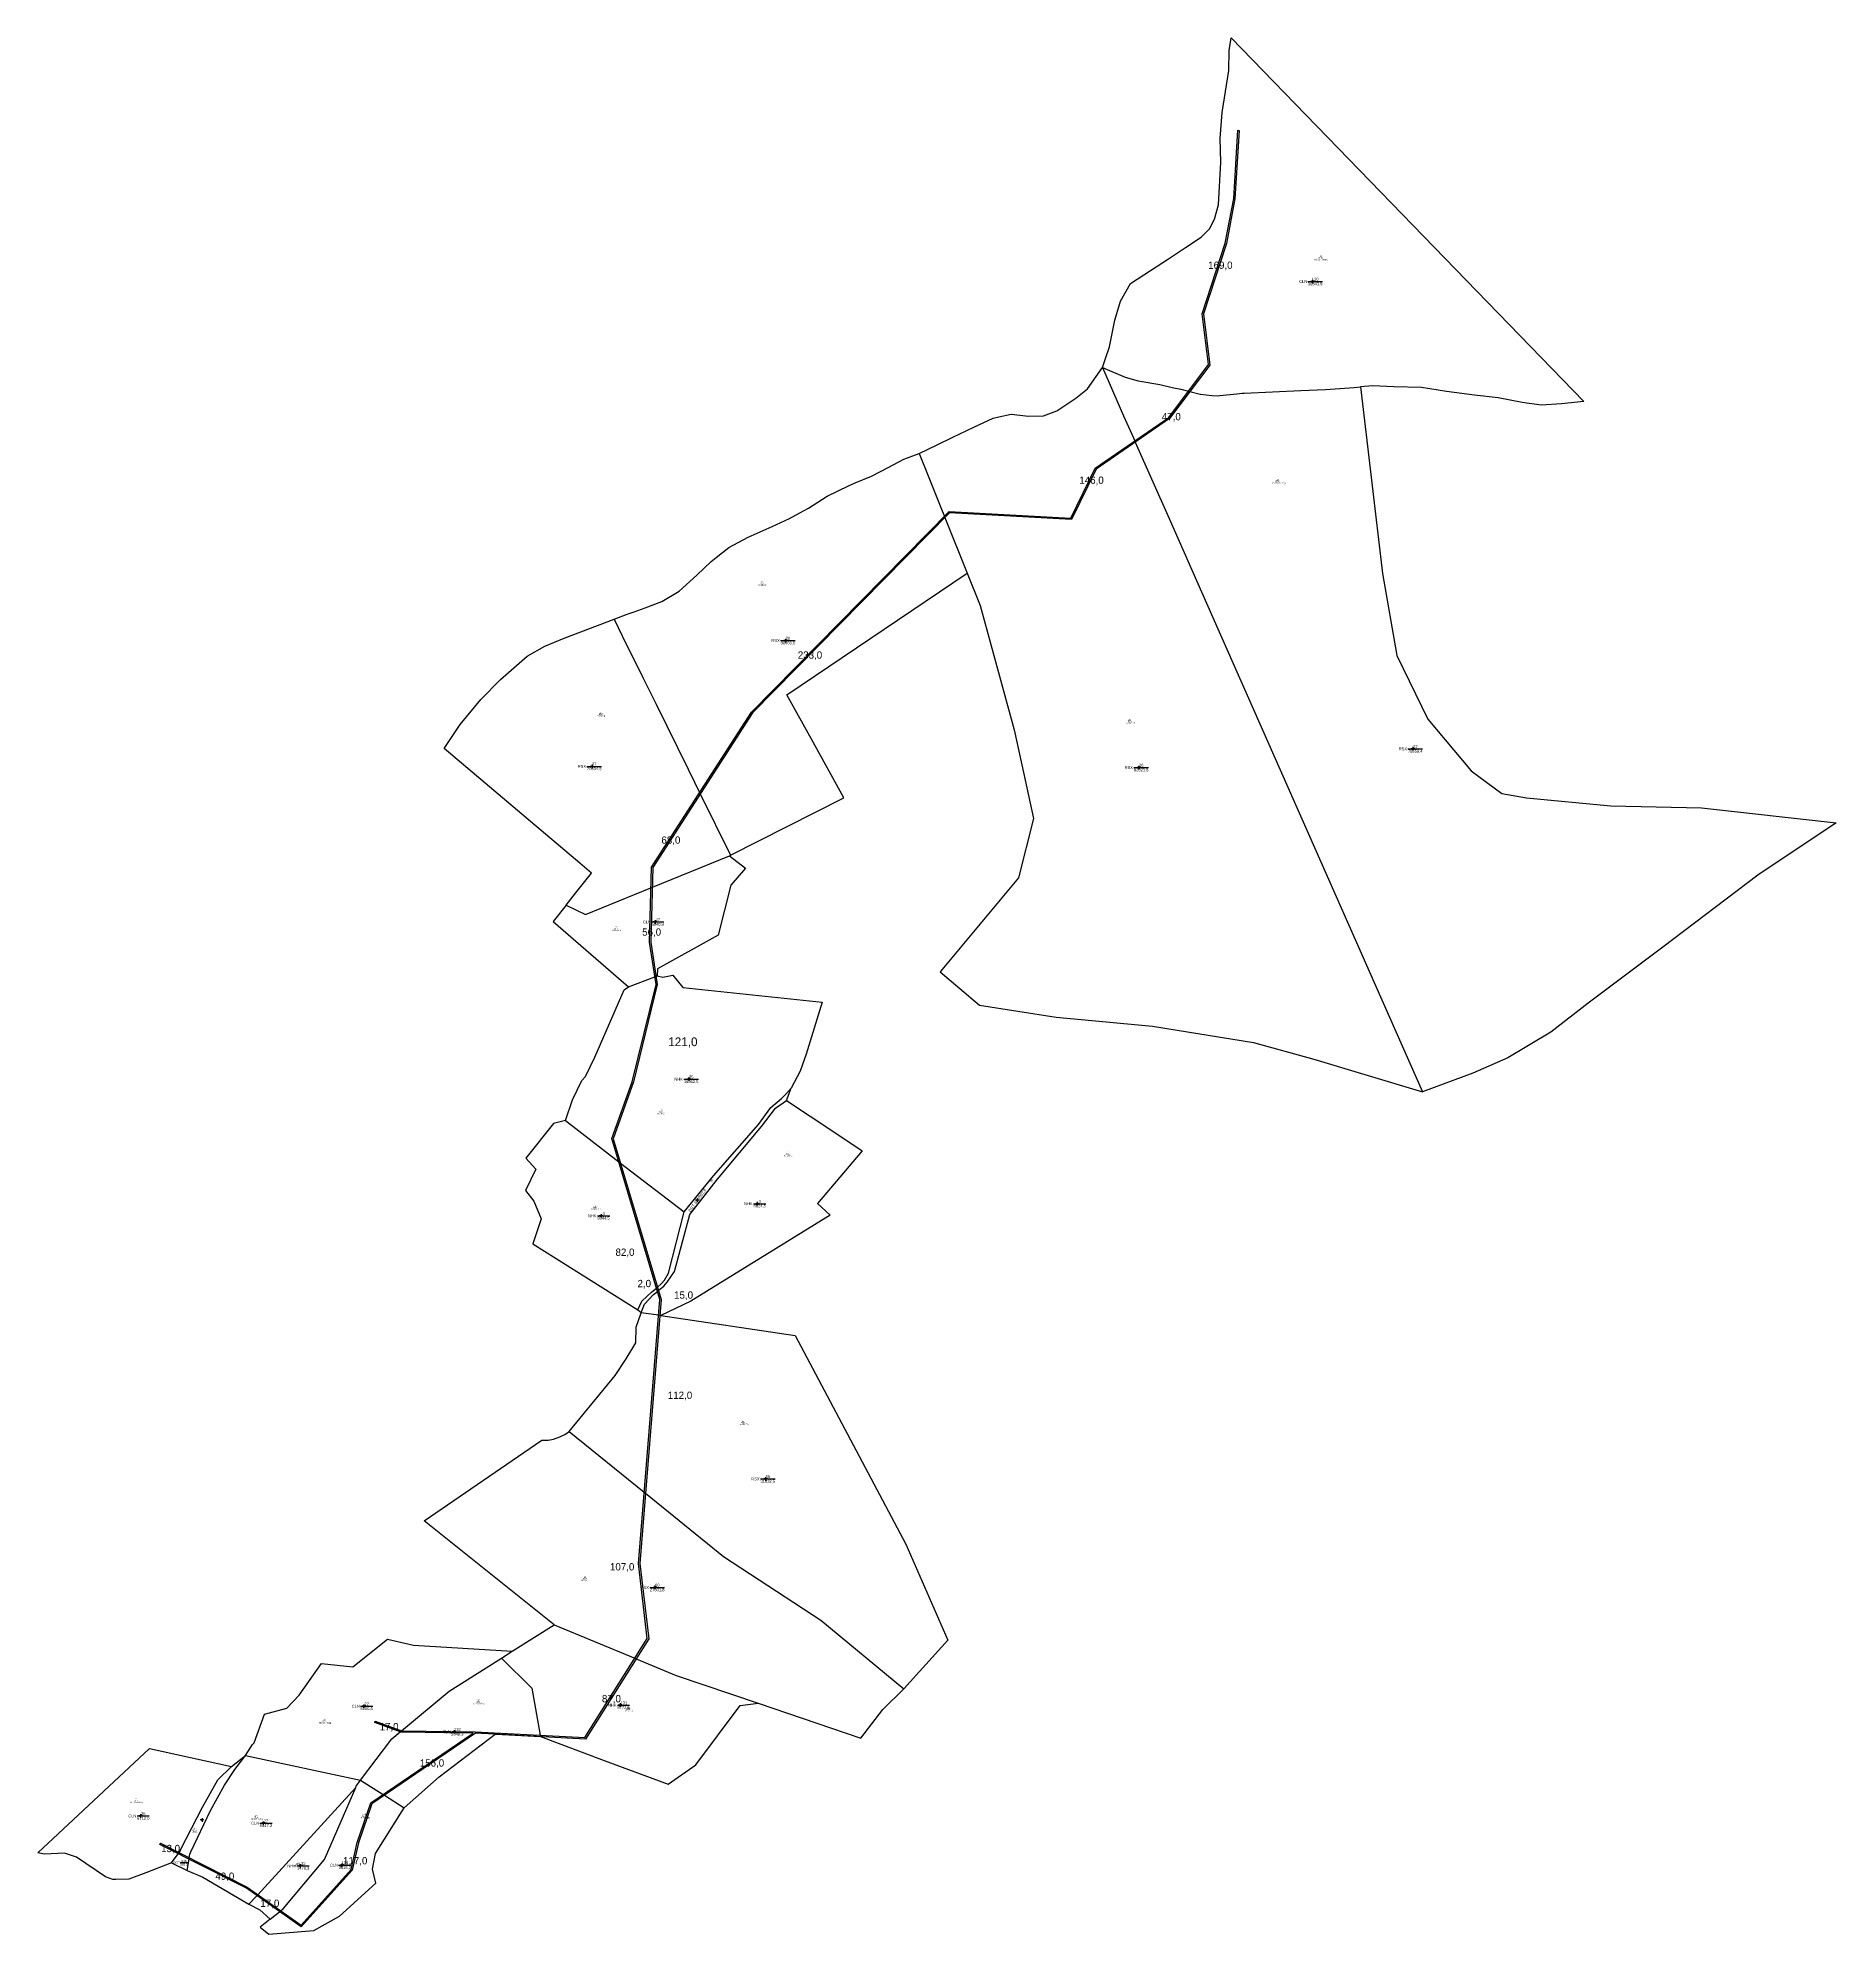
# Model space of a CAD drawing. Extents: x 550269 to 552515, y 1824424 to 1825726.
# Drawn here: x 551281 to 552515, y 1824424 to 1825726 of the extents above; entities that cross this region are included whole.
import ezdxf

# ---------------------------------------------------------------- set-up
doc = ezdxf.new("R2010")
doc.units = 0
for name, color, linetype in [('Level 10', 7, 'Continuous'), ('Level 11', 7, 'Continuous'), ('Level 13', 7, 'Continuous'), ('Level 15', 7, 'Continuous'), ('Level 2', 7, 'Continuous'), ('Level 28', 7, 'Continuous'), ('Level 30', 7, 'Continuous'), ('Level 4', 7, 'Continuous'), ('Level 5', 7, 'Continuous'), ('Level 55', 7, 'Continuous'), ('Level 6', 7, 'Continuous')]:
    doc.layers.add(name, color=color, linetype=linetype)

msp = doc.modelspace()

# ---------------------------------------------------------------- linework, layer by layer
at = {"layer": 'Level 10'}
for p, q in [((551755.7, 1825164.4), (551756.3, 1825164.8)), ((551794.8, 1824996.5), (551798, 1825004.9)), ((551692.7, 1824852.8), (551695, 1824850.9)), ((551606.6, 1824618.5), (551635.2, 1824636.6)), ((551599.1, 1824613.7), (551606.6, 1824618.5)), ((551414, 1824539.3), (551423.5, 1824546.9)), ((551423.5, 1824546.9), (551502.5, 1824529.9)), ((551372.7, 1824473.2), (551383.4, 1824468))]:
    msp.add_line(p, q, dxfattribs=at)
for points in [[(552011.5, 1825499.4), (552013.6, 1825505.5), (552016.5, 1825513.7), (552020, 1825531.8), (552024, 1825544.9), (552030.9, 1825557.1), (552044.5, 1825566), (552056.9, 1825574.1), (552068.6, 1825581.8), (552079.3, 1825588.8), (552084.9, 1825594.5), (552088.5, 1825601.2), (552091.1, 1825611.1), (552092.7, 1825640.3), (552092.3, 1825656.6), (552093.8, 1825674.4), (552098.3, 1825703.2), (552098.5, 1825717), (552099.8, 1825725.6), (552341.8, 1825476.1), (552326.6, 1825474.4), (552312.5, 1825473.6), (552299.6, 1825475.3), (552283.1, 1825478.7), (552266.8, 1825480.5), (552247.6, 1825483), (552230.5, 1825485.7), (552211.6, 1825486.2), (552197.2, 1825486.9), (552188.6, 1825486.1)], [(551885.8, 1825440.4), (551898.1, 1825446.4), (551908.8, 1825451.6), (551923.4, 1825458.4), (551936.6, 1825464.7), (551940.5, 1825465.6), (551948.8, 1825467.4), (551960.9, 1825466), (551971, 1825466.2), (551980.2, 1825469.6), (551993.2, 1825478.3), (552001.3, 1825484.8), (552011.5, 1825499.4)], [(552011.5, 1825499.4), (552026.1, 1825466.3), (552032.8, 1825451.1), (552033.7, 1825449.1), (552034, 1825448.5), (552034.1, 1825448.2), (552057.3, 1825395.7), (552083, 1825337.6), (552231.2, 1825002.3)], [(552011.5, 1825499.4), (552027.1, 1825492.8), (552027.1, 1825492.8), (552036.1, 1825490.3), (552051, 1825487.7), (552059.5, 1825485.8), (552065.4, 1825484.5), (552070.6, 1825483.2), (552071.2, 1825483), (552071.6, 1825482.9), (552078.7, 1825481.1), (552078.8, 1825481.1), (552086.7, 1825480.3), (552090.3, 1825479.9), (552092.2, 1825480.1), (552103.7, 1825481.3), (552107.4, 1825481.7), (552108.8, 1825481.9), (552147.6, 1825483.6), (552164.7, 1825484.3), (552184.3, 1825485.7), (552188.6, 1825486.1)], [(552188.6, 1825486.1), (552203.8, 1825358), (552213.6, 1825301.8), (552234.8, 1825258), (552264.5, 1825222.6), (552285.7, 1825207.1), (552302.6, 1825204.2), (552360.5, 1825198.6), (552422.7, 1825197.2), (552515, 1825186.9), (552461.2, 1825151.1), (552396.1, 1825101.7), (552344.9, 1825063.3), (552319.3, 1825043.3), (552289.8, 1825025.7), (552265.8, 1825015.2), (552231.2, 1825002.3)], [(551676.4, 1825326.7), (551685.5, 1825330.2), (551690.3, 1825331.8), (551697.8, 1825334.4), (551709.1, 1825338.9), (551721.2, 1825346), (551733.2, 1825356.9), (551743, 1825366.4), (551746.4, 1825369.1), (551755.1, 1825375.9), (551768.4, 1825382.9), (551784.9, 1825390.2), (551796.8, 1825395.7), (551806.4, 1825401.1), (551809.9, 1825403), (551822.6, 1825411.1), (551837.2, 1825418.2), (551841.8, 1825420.2), (551853, 1825424.9), (551864.4, 1825430.8), (551875.2, 1825436.4), (551885.8, 1825440.4)], [(551885.8, 1825440.4), (551892, 1825425.1), (551901.2, 1825402.1), (551902.7, 1825398.4), (551903.1, 1825397.4), (551903.3, 1825396.8), (551903.5, 1825396.4), (551918.7, 1825358.3)], [(551756.3, 1825164.8), (551834.1, 1825204.2), (551811.9, 1825244.3), (551795, 1825274.8), (551918.7, 1825358.3)], [(551918.7, 1825358.3), (551927.7, 1825336), (551935.7, 1825306.7), (551951, 1825250.8), (551956.2, 1825226.8), (551964.2, 1825189.9), (551954, 1825149.3), (551900.3, 1825084.6), (551927.2, 1825061.9), (551979.8, 1825053.6), (552045.9, 1825047.4), (552115.2, 1825036.2), (552156.5, 1825024.7), (552231.2, 1825002.3)], [(551643.6, 1825130.5), (551650, 1825138.6), (551661, 1825152.3), (551652.9, 1825159.2), (551616.2, 1825190.3), (551559.9, 1825238), (551570.9, 1825254.4), (551585.1, 1825271.6), (551598.4, 1825285.2), (551616.8, 1825301.3), (551628.8, 1825308.2), (551642.1, 1825313.6), (551676.4, 1825326.7)], [(551676.4, 1825326.7), (551682, 1825315.2), (551696.2, 1825286.6), (551705.2, 1825268.4), (551727.2, 1825223.7), (551731.6, 1825214.9), (551735.1, 1825207.8), (551735.4, 1825207.2), (551735.6, 1825206.8), (551756.3, 1825164.8)], [(551643.6, 1825130.5), (551656.8, 1825124.1), (551701.7, 1825142.4), (551702.7, 1825142.8), (551755.7, 1825164.4)], [(551755.7, 1825164.4), (551766.7, 1825155.9), (551756.5, 1825144.2), (551747.8, 1825109.9), (551706.3, 1825086.8), (551706, 1825081.9)], [(551643.6, 1825130.5), (551634.6, 1825119.2), (551686.4, 1825074.5)], [(551686.4, 1825074.5), (551704.4, 1825081.3), (551705.3, 1825081.6), (551706, 1825081.9)], [(551706, 1825081.9), (551709.9, 1825081), (551716.7, 1825082.3), (551723.6, 1825074), (551819.2, 1825063.9), (551808.2, 1825028.2), (551804.1, 1825016.5), (551798, 1825004.9)], [(551643.1, 1824982.6), (551647.9, 1824996.9), (551654.2, 1825010.2), (551656.7, 1825012.8), (551663.3, 1825026.2), (551683.4, 1825072.3), (551686.4, 1825074.5)], [(551724.6, 1824919.9), (551744.7, 1824944.8), (551775.6, 1824979.9), (551784.1, 1824991.6), (551791.2, 1824997.7), (551793.5, 1825000), (551794.2, 1825000.7), (551798, 1825004.9)], [(551695, 1824850.9), (551697.4, 1824856.6), (551703.5, 1824863.2), (551706.2, 1824865.4), (551707, 1824866), (551707.7, 1824866.6), (551710.5, 1824869), (551712.9, 1824871.7), (551717.8, 1824879.1), (551728.3, 1824918.2), (551747.5, 1824942.5), (551777.6, 1824978.6), (551787.3, 1824991.1), (551794.8, 1824996.5)], [(551794.8, 1824996.5), (551827.3, 1824974.9), (551846.6, 1824961.8), (551815.9, 1824925.7), (551824.8, 1824917.8), (551729, 1824858.8), (551708.4, 1824848.9)], [(551643.1, 1824982.6), (551634.9, 1824980.7), (551615.9, 1824956.9), (551622.7, 1824949.3), (551615.7, 1824934.7), (551621.4, 1824927.3), (551626.4, 1824915.2), (551620.7, 1824898), (551692.7, 1824852.8)], [(551643.1, 1824982.6), (551679.6, 1824954.4), (551680.9, 1824953.5), (551724.6, 1824919.9)], [(551692.7, 1824852.8), (551695.4, 1824858.8), (551702.3, 1824865.1), (551705.5, 1824867.7), (551706.3, 1824868.4), (551706.3, 1824868.4), (551708.8, 1824870.5), (551711.1, 1824873), (551713.8, 1824877.8), (551724.6, 1824919.9)], [(551645.6, 1824769.3), (551645.7, 1824769.3), (551677.1, 1824807.7), (551684.8, 1824819.2), (551691.4, 1824830.1), (551691.6, 1824840.9), (551694.9, 1824850.7), (551695, 1824850.9)], [(551695, 1824850.9), (551707, 1824849.2), (551707.9, 1824849), (551708.4, 1824848.9)], [(551708.4, 1824848.9), (551800.8, 1824835.1), (551876.6, 1824691.9), (551905.4, 1824626), (551875.2, 1824592.7)], [(551635.2, 1824636.6), (551546, 1824708), (551626.8, 1824763.3), (551631.1, 1824763.2), (551634.8, 1824763.9), (551639.3, 1824765.6), (551642.7, 1824767.3), (551645.6, 1824769.3)], [(551645.6, 1824769.3), (551697.1, 1824727.6), (551698, 1824726.9), (551751.6, 1824683.5), (551818.3, 1824639.7), (551875.2, 1824592.7)], [(551423.5, 1824546.9), (551428.4, 1824554.5), (551429.4, 1824555.7), (551436.6, 1824575.3), (551451.8, 1824579.3), (551460.4, 1824588.2), (551475.7, 1824610.1), (551497.1, 1824607.8), (551520.9, 1824626.8), (551538.8, 1824622.6), (551606.6, 1824618.5)], [(551635.2, 1824636.6), (551690.7, 1824613.6), (551691.6, 1824613.2), (551719, 1824601.8), (551775.2, 1824582.8)], [(551502.5, 1824529.9), (551523.9, 1824558.4), (551529.7, 1824563.2), (551530.6, 1824563.9), (551563.3, 1824591), (551599.1, 1824613.7)], [(551599.1, 1824613.7), (551620, 1824593.2), (551625.8, 1824560.8), (551626, 1824559.9)], [(551775.2, 1824582.8), (551845.8, 1824558.9), (551860.9, 1824578.4), (551875.2, 1824592.7)], [(551626, 1824559.9), (551626, 1824559.9), (551669.7, 1824543.5), (551713.5, 1824527.2), (551732.6, 1824540.4), (551762.9, 1824581.2), (551775.2, 1824582.8)], [(551532.4, 1824511.1), (551556.3, 1824532.2), (551594.9, 1824561.5), (551604.3, 1824561), (551626, 1824559.9)], [(551372.7, 1824473.2), (551355.2, 1824466.4), (551343.4, 1824462.1), (551334.5, 1824461.8), (551332.5, 1824461.9), (551327.5, 1824463.7), (551307.6, 1824477.2), (551299.2, 1824479.8), (551285.6, 1824479.1), (551281.1, 1824480.2), (551357.7, 1824551.7), (551414, 1824539.3)], [(551383.4, 1824468), (551384.8, 1824475.8), (551384.9, 1824476.7), (551385.4, 1824479.2), (551385.9, 1824480.7), (551399.4, 1824509.1), (551409.1, 1824526.6), (551416.2, 1824537.2), (551423.5, 1824546.9)], [(551372.7, 1824473.2), (551377.4, 1824479.5), (551377.9, 1824480.3), (551378.7, 1824481.2), (551379.1, 1824482.6), (551393.9, 1824511.4), (551404.5, 1824530.1), (551414, 1824539.3)], [(551425.9, 1824444.8), (551431.3, 1824450.7), (551431.9, 1824451.4), (551499.1, 1824524.9)], [(551440.4, 1824434.6), (551446.9, 1824439.7), (551447.6, 1824440.3), (551449.3, 1824441.6), (551477.8, 1824475.6), (551499.1, 1824524.9)], [(551499.1, 1824524.9), (551499.5, 1824525.8), (551502.5, 1824529.9)], [(551502.5, 1824529.9), (551518, 1824520.2), (551518.8, 1824519.7), (551532.4, 1824511.1)], [(551440.4, 1824434.6), (551438.2, 1824432.8), (551433.6, 1824429.2), (551439.6, 1824424.4), (551470.5, 1824426.8), (551488.1, 1824436.6), (551512.9, 1824459.2), (551510.6, 1824468.9), (551512.8, 1824479.7), (551532.4, 1824511.1)], [(551383.4, 1824468), (551394.3, 1824463.5), (551425.9, 1824444.8)], [(551425.9, 1824444.8), (551433.3, 1824441.1), (551440.4, 1824434.6)]]:
    msp.add_lwpolyline(points, dxfattribs=at)
at = {"layer": 'Level 11'}
for p, q in [((552155.1, 1825558.4), (552154.5, 1825558.4)), ((552155.7, 1825559), (552155.1, 1825558.4)), ((552155.1, 1825558.4), (552155.7, 1825557.8)), ((552155.7, 1825559.6), (552155.7, 1825559)), ((552156.4, 1825558.4), (552155.7, 1825559)), ((552155.7, 1825557.8), (552156.4, 1825558.4)), ((552155.7, 1825557.8), (552155.7, 1825557.1)), ((552157, 1825558.4), (552156.4, 1825558.4)), ((551793.5, 1825312), (551792.9, 1825312)), ((551794.1, 1825312.6), (551793.5, 1825312)), ((551793.5, 1825312), (551794.1, 1825311.4)), ((551794.1, 1825313.2), (551794.1, 1825312.6)), ((551794.7, 1825312), (551794.1, 1825312.6)), ((551794.1, 1825311.4), (551794.7, 1825312)), ((551794.1, 1825311.4), (551794.1, 1825310.7)), ((551795.4, 1825312), (551794.7, 1825312)), ((552224, 1825237.7), (552223.4, 1825237.7)), ((552224.6, 1825238.3), (552224, 1825237.7)), ((552224, 1825237.7), (552224.6, 1825237.1)), ((552224.6, 1825239), (552224.6, 1825238.3)), ((552225.2, 1825237.7), (552224.6, 1825238.3)), ((552224.6, 1825237.1), (552225.2, 1825237.7)), ((552224.6, 1825237.1), (552224.6, 1825236.5)), ((552225.9, 1825237.7), (552225.2, 1825237.7)), ((551660.6, 1825225.7), (551660, 1825225.7)), ((551661.3, 1825226.3), (551660.6, 1825225.7)), ((551660.6, 1825225.7), (551661.3, 1825225.1)), ((551661.3, 1825226.9), (551661.3, 1825226.3)), ((551661.9, 1825225.7), (551661.3, 1825226.3)), ((551661.3, 1825225.1), (551661.9, 1825225.7)), ((551661.3, 1825225.1), (551661.3, 1825224.4)), ((551662.5, 1825225.7), (551661.9, 1825225.7)), ((552035.9, 1825224.9), (552035.3, 1825224.9)), ((552036.5, 1825225.5), (552035.9, 1825224.9)), ((552035.9, 1825224.9), (552036.5, 1825224.2)), ((552036.5, 1825226.1), (552036.5, 1825225.5)), ((552037.2, 1825224.9), (552036.5, 1825225.5)), ((552036.5, 1825224.2), (552037.2, 1825224.9)), ((552036.5, 1825224.2), (552036.5, 1825223.6)), ((552037.8, 1825224.9), (552037.2, 1825224.9)), ((551704, 1825118.9), (551703.3, 1825118.9)), ((551704.6, 1825119.5), (551704, 1825118.9)), ((551704, 1825118.9), (551704.6, 1825118.2)), ((551704.6, 1825120.1), (551704.6, 1825119.5)), ((551705.2, 1825118.9), (551704.6, 1825119.5)), ((551704.6, 1825118.2), (551705.2, 1825118.9)), ((551704.6, 1825118.2), (551704.6, 1825117.6)), ((551705.8, 1825118.9), (551705.2, 1825118.9)), ((551727.1, 1825011), (551726.4, 1825011)), ((551727.7, 1825011.6), (551727.1, 1825011)), ((551727.1, 1825011), (551727.7, 1825010.4)), ((551727.7, 1825012.3), (551727.7, 1825011.6)), ((551728.3, 1825011), (551727.7, 1825011.6)), ((551727.7, 1825010.4), (551728.3, 1825011)), ((551727.7, 1825010.4), (551727.7, 1825009.8)), ((551728.9, 1825011), (551728.3, 1825011)), ((551732.9, 1824927.9), (551732.3, 1824927.9)), ((551733.5, 1824928.5), (551732.9, 1824927.9)), ((551732.9, 1824927.9), (551733.5, 1824927.3)), ((551733.5, 1824929.2), (551733.5, 1824928.5)), ((551734.1, 1824927.9), (551733.5, 1824928.5)), ((551733.5, 1824927.3), (551734.1, 1824927.9)), ((551733.5, 1824927.3), (551733.5, 1824926.7)), ((551734.8, 1824927.9), (551734.1, 1824927.9)), ((551774, 1824925.6), (551773.4, 1824925.6)), ((551774.6, 1824926.2), (551774, 1824925.6)), ((551774, 1824925.6), (551774.6, 1824925)), ((551774.6, 1824926.8), (551774.6, 1824926.2)), ((551775.3, 1824925.6), (551774.6, 1824926.2)), ((551774.6, 1824925), (551775.3, 1824925.6)), ((551774.6, 1824925), (551774.6, 1824924.3)), ((551775.9, 1824925.6), (551775.3, 1824925.6)), ((551667, 1824917.3), (551666.3, 1824917.3)), ((551667.6, 1824917.9), (551667, 1824917.3)), ((551667, 1824917.3), (551667.6, 1824916.7)), ((551667.6, 1824918.5), (551667.6, 1824917.9)), ((551668.2, 1824917.3), (551667.6, 1824917.9)), ((551667.6, 1824916.7), (551668.2, 1824917.3)), ((551667.6, 1824916.7), (551667.6, 1824916)), ((551668.8, 1824917.3), (551668.2, 1824917.3)), ((551779.7, 1824736.7), (551779.1, 1824736.7)), ((551780.3, 1824737.4), (551779.7, 1824736.7)), ((551779.7, 1824736.7), (551780.3, 1824736.1)), ((551780.3, 1824738), (551780.3, 1824737.4)), ((551780.9, 1824736.7), (551780.3, 1824737.4)), ((551780.3, 1824736.1), (551780.9, 1824736.7)), ((551780.3, 1824736.1), (551780.3, 1824735.5)), ((551781.6, 1824736.7), (551780.9, 1824736.7)), ((551704.5, 1824662.9), (551703.8, 1824662.2)), ((551704.5, 1824663.5), (551704.5, 1824662.9)), ((551705.1, 1824662.2), (551704.5, 1824662.9)), ((551703.8, 1824662.2), (551703.2, 1824662.2)), ((551703.8, 1824662.2), (551704.5, 1824661.6)), ((551704.5, 1824661.6), (551705.1, 1824662.2)), ((551704.5, 1824661.6), (551704.5, 1824661)), ((551705.7, 1824662.2), (551705.1, 1824662.2)), ((551504.2, 1824580.7), (551503.6, 1824580.7)), ((551504.8, 1824581.3), (551504.2, 1824580.7)), ((551504.2, 1824580.7), (551504.8, 1824580)), ((551504.8, 1824581.9), (551504.8, 1824581.3)), ((551505.5, 1824580.7), (551504.8, 1824581.3)), ((551504.8, 1824580), (551505.5, 1824580.7)), ((551504.8, 1824580), (551504.8, 1824579.4)), ((551506.1, 1824580.7), (551505.5, 1824580.7)), ((551679.9, 1824581.5), (551679.3, 1824581.5)), ((551680.6, 1824582.1), (551679.9, 1824581.5)), ((551679.9, 1824581.5), (551680.6, 1824580.9)), ((551680.6, 1824582.8), (551680.6, 1824582.1)), ((551681.2, 1824581.5), (551680.6, 1824582.1)), ((551680.6, 1824580.9), (551681.2, 1824581.5)), ((551680.6, 1824580.9), (551680.6, 1824580.3)), ((551681.8, 1824581.5), (551681.2, 1824581.5)), ((551566.1, 1824563.2), (551565.4, 1824563.2)), ((551566.7, 1824563.8), (551566.1, 1824563.2)), ((551566.1, 1824563.2), (551566.7, 1824562.5)), ((551566.7, 1824564.4), (551566.7, 1824563.8)), ((551567.3, 1824563.2), (551566.7, 1824563.8)), ((551566.7, 1824562.5), (551567.3, 1824563.2)), ((551566.7, 1824562.5), (551566.7, 1824561.9)), ((551567.9, 1824563.2), (551567.3, 1824563.2)), ((551350.9, 1824505.4), (551350.3, 1824505.4)), ((551351.5, 1824506), (551350.9, 1824505.4)), ((551350.9, 1824505.4), (551351.5, 1824504.7)), ((551351.5, 1824506.6), (551351.5, 1824506)), ((551352.1, 1824505.4), (551351.5, 1824506)), ((551351.5, 1824504.7), (551352.1, 1824505.4)), ((551351.5, 1824504.7), (551351.5, 1824504.1)), ((551352.8, 1824505.4), (551352.1, 1824505.4)), ((551393.1, 1824502.7), (551392.5, 1824502.7)), ((551393.7, 1824503.3), (551393.1, 1824502.7)), ((551393.1, 1824502.7), (551393.7, 1824502.1)), ((551393.7, 1824503.9), (551393.7, 1824503.3)), ((551394.3, 1824502.7), (551393.7, 1824503.3)), ((551393.7, 1824502.1), (551394.3, 1824502.7)), ((551393.7, 1824502.1), (551393.7, 1824501.4)), ((551395, 1824502.7), (551394.3, 1824502.7)), ((551435.1, 1824500.5), (551434.5, 1824500.5)), ((551435.7, 1824501.1), (551435.1, 1824500.5)), ((551435.1, 1824500.5), (551435.7, 1824499.9)), ((551435.7, 1824501.7), (551435.7, 1824501.1)), ((551436.4, 1824500.5), (551435.7, 1824501.1)), ((551435.7, 1824499.9), (551436.4, 1824500.5)), ((551435.7, 1824499.9), (551435.7, 1824499.2)), ((551437, 1824500.5), (551436.4, 1824500.5)), ((551460.4, 1824471.1), (551459.8, 1824471.1)), ((551461, 1824471.7), (551460.4, 1824471.1)), ((551460.4, 1824471.1), (551461, 1824470.5)), ((551461, 1824472.3), (551461, 1824471.7)), ((551461.6, 1824471.1), (551461, 1824471.7)), ((551461, 1824470.5), (551461.6, 1824471.1)), ((551461, 1824470.5), (551461, 1824469.8)), ((551462.3, 1824471.1), (551461.6, 1824471.1)), ((551488.8, 1824471.6), (551488.2, 1824471.6)), ((551489.5, 1824472.2), (551488.8, 1824471.6)), ((551488.8, 1824471.6), (551489.5, 1824471)), ((551489.5, 1824472.8), (551489.5, 1824472.2)), ((551490.1, 1824471.6), (551489.5, 1824472.2)), ((551489.5, 1824471), (551490.1, 1824471.6)), ((551489.5, 1824471), (551489.5, 1824470.3)), ((551490.7, 1824471.6), (551490.1, 1824471.6))]:
    msp.add_line(p, q, dxfattribs=at)
for centre in [(552155.7, 1825558.4), (551794.1, 1825312), (552224.6, 1825237.7), (551661.3, 1825225.7), (552036.5, 1825224.9), (551704.6, 1825118.9), (551727.7, 1825011), (551733.5, 1824927.9), (551774.6, 1824925.6), (551667.6, 1824917.3), (551780.3, 1824736.7), (551704.5, 1824662.2), (551504.8, 1824580.7), (551680.6, 1824581.5), (551566.7, 1824563.2), (551351.5, 1824505.4), (551393.7, 1824502.7), (551435.7, 1824500.5), (551461, 1824471.1), (551489.5, 1824471.6)]:
    msp.add_circle(centre, 0.15, dxfattribs=at)
at = {"layer": 'Level 13'}
for p, q in [((552152.5, 1825558.4), (552162.5, 1825558.4)), ((551790.7, 1825312), (551800.7, 1825312)), ((552221.2, 1825237.7), (552231.2, 1825237.7)), ((551657.8, 1825225.7), (551667.8, 1825225.7)), ((552033.1, 1825224.9), (552043.1, 1825224.9)), ((551702.1, 1825118.9), (551710.6, 1825118.9)), ((551724.3, 1825011), (551734.3, 1825011)), ((551772.1, 1824925.6), (551780.5, 1824925.6)), ((551665, 1824917.3), (551673.5, 1824917.3)), ((551776.9, 1824736.7), (551786.9, 1824736.7)), ((551701, 1824662.2), (551711, 1824662.2)), ((551502.4, 1824580.7), (551510.8, 1824580.7)), ((551678.7, 1824581.5), (551687.1, 1824581.5)), ((551564.6, 1824563.2), (551573.1, 1824563.2)), ((551349.1, 1824505.4), (551357.5, 1824505.4)), ((551433.3, 1824500.5), (551441.7, 1824500.5)), ((551378.7, 1824473.4), (551383.9, 1824473.4)), ((551458.8, 1824471.1), (551467.3, 1824471.1)), ((551487.4, 1824471.6), (551495.8, 1824471.6))]:
    msp.add_line(p, q, dxfattribs=at)
at = {"layer": 'Level 30'}
for q in [(551365.2, 1824486.8), (551364.8, 1824485.9), (551364.8, 1824485.9)]:
    msp.add_line((551364.8, 1824485.9), q, dxfattribs=at)
msp.add_lwpolyline([(552105.3, 1825662.1), (552102.5, 1825615.2), (552096.7, 1825584.6), (552080.8, 1825536.2), (552085.3, 1825501.1), (552057.6, 1825464.5), (552007.3, 1825429.7), (551990.3, 1825395.2), (551906.6, 1825399.7), (551771.4, 1825262.4), (551703, 1825156.3), (551701.7, 1825105), (551706.1, 1825075.9), (551689.8, 1825009.1), (551675.9, 1824970.2), (551708.8, 1824859.9), (551694.1, 1824678.7), (551700.2, 1824626.9), (551656.9, 1824558.2), (551581.3, 1824562.2), (551510.2, 1824513.8), (551501, 1824486.9), (551496.8, 1824468.3), (551461.7, 1824429.3), (551424.1, 1824455.8), (551364.8, 1824485.9), (551365.2, 1824486.8), (551424.6, 1824456.6), (551461.6, 1824430.5), (551495.9, 1824468.7), (551500.1, 1824487.1), (551509.4, 1824514.4), (551579.8, 1824562.3), (551530.4, 1824563), (551512.2, 1824569.5), (551512.5, 1824570.4), (551530.5, 1824563.9), (551581.1, 1824563.2), (551656.4, 1824559.2), (551699.2, 1824627.1), (551693.2, 1824678.6), (551707.9, 1824859.8), (551674.9, 1824970.3), (551688.9, 1825009.3), (551705.2, 1825076), (551700.8, 1825105), (551702.1, 1825156.5), (551770.7, 1825263), (551906.3, 1825400.6), (551989.8, 1825396.1), (552006.6, 1825430.3), (552057, 1825465.1), (552084.4, 1825501.4), (552079.9, 1825536.3), (552095.8, 1825584.8), (552101.6, 1825615.4), (552104.5, 1825662.2), (552105.3, 1825662.1)], dxfattribs=at)
at = {"layer": 'Level 55'}
msp.add_line((551365.2, 1824486.8), (551364.8, 1824485.9), dxfattribs=at)

# ---------------------------------------------------------------- texts
at = {"layer": 'Level 13'}
for s, p in [('130', (552155.2, 1825559)), ('20', (551794.2, 1825312.6)), ('22', (552224.7, 1825238.3)), ('27', (551661.3, 1825226.3)), ('26', (552036.6, 1825225.5)), ('27', (551704.9, 1825119.5)), ('35', (551727.8, 1825011.6)), ('3', (551775.6, 1824926.2)), ('4', (551668.5, 1824917.9)), ('55', (551780.4, 1824737.3)), ('60', (551704.5, 1824662.8)), ('22', (551505.1, 1824581.3)), ('131', (551680.8, 1824582.1)), ('132', (551566.6, 1824563.8)), ('26', (551351.8, 1824506)), ('27', (551436, 1824501.1)), ('32', (551461.6, 1824471.7)), ('133', (551489.4, 1824472.2))]:
    msp.add_text(s, height=2, dxfattribs=at).set_placement(p)
for s, height, rotation, p in [('815', 2, 53.9231, (551732.7, 1824925.1)), ('/', 2, 53.9231, (551735.4, 1824928.8)), ('816', 1.5, 360, (551379.6, 1824473.8))]:
    msp.add_text(s, height=height, rotation=rotation, dxfattribs=at).set_placement(p)
at = {"layer": 'Level 15'}
for s, height, p in [('Hồ Văn Lương', 1, (552157.1, 1825572.9)), ('CLN', 1, (552159.7, 1825574)), ('130', 1, (552160, 1825575.1)), ('Hồ Văn Cường', 1, (552127.7, 1825419.6)), ('RSX', 1, (552130.4, 1825420.7)), ('22', 1, (552131, 1825421.8)), ('20', 1, (551777, 1825351.9)), ('Pả Nhêng', 1, (551775.1, 1825349.7)), ('RSX', 1, (551776.4, 1825350.8)), ('RSX', 1, (551666, 1825261)), ('27', 1, (551666.6, 1825262.1)), ('Hồ Xeng', 1, (551664.8, 1825259.9)), ('Hồ Văn Đà', 1, (552027.1, 1825254.9)), ('RSX', 1, (552028.9, 1825256)), ('26', 1, (552029.4, 1825257.1)), ('Hồ Pa Lai', 1, (551675.1, 1825112.7)), ('CLN', 1, (551676.5, 1825113.8)), ('27', 1, (551677.1, 1825114.9)), ('NHK', 1, (551707.4, 1824988)), ('35', 1, (551708.2, 1824989.1)), ('Hồ A Cữi', 1, (551706.3, 1824986.9)), ('Hồ Cha Le', 1, (551792.8, 1824958.1)), ('NHK', 1, (551794.3, 1824959.2)), ('3', 1, (551795.4, 1824960.3)), ('UBQL', 0.5, (551742.5, 1824940.4)), ('DGT', 0.5, (551742.7, 1824941)), ('815', 0.5, (551742.9, 1824941.5)), ('NHK', 1, (551662.1, 1824922.5)), ('4', 1, (551663.2, 1824923.6)), ('Hồ Văn Tứ', 1, (551660.5, 1824921.4)), ('Hồ Văn Te', 1, (551762, 1824773.6)), ('RSX', 1, (551763.6, 1824774.7)), ('55', 1, (551764.2, 1824775.8)), ('Hồ A Lứt', 1, (551653.9, 1824666.6)), ('RSX', 1, (551655.2, 1824667.7)), ('60', 1, (551655.7, 1824668.8)), ('132', 1, (551582, 1824584.2)), ('22', 1, (551477, 1824570.9)), ('Hồ Văn Tầng', 1, (551579.4, 1824582)), ('CLN', 1, (551581.7, 1824583.1)), ('Hồ A Lứt', 1, (551683.7, 1824576.9)), ('NHK', 1, (551684.8, 1824578)), ('131', 1, (551685.2, 1824579.1)), ('Hồ Văn Tầng', 1, (551474.1, 1824568.8)), ('CLN', 1, (551476.4, 1824569.9)), ('Hồ Văn Hằng', 1, (551344.7, 1824514.3)), ('CLN', 1, (551347.1, 1824515.4)), ('26', 1, (551347.7, 1824516.5)), ('133', 1, (551503.9, 1824506.1)), ('UBQL', 1, (551386.8, 1824494)), ('DGT', 1, (551387.2, 1824495.1)), ('816', 1, (551387.6, 1824496.2)), ('Hồ Văn Tầng', 1, (551427.2, 1824502.8)), ('CLN', 1, (551429.4, 1824503.9)), ('27', 1, (551430.1, 1824505)), ('Hồ Ta Xăng', 1, (551501.7, 1824503.9)), ('CLN', 1, (551503.6, 1824505)), ('Hồ Ta Xăng', 1, (551456.4, 1824470.9)), ('NHK', 1, (551458.1, 1824471.9)), ('32', 1, (551458.9, 1824472.9))]:
    msp.add_text(s, height=height, dxfattribs=at).set_placement(p)
at = {"layer": 'Level 2'}
for s, p in [('CLN', (552146.6, 1825557.4)), ('RSX', (551784.4, 1825311)), ('RSX', (552214.9, 1825236.7)), ('RSX', (551651.5, 1825224.7)), ('RSX', (552026.8, 1825223.9)), ('CLN', (551696.2, 1825117.9)), ('NHK', (551717.8, 1825010)), ('NHK', (551765.6, 1824924.6)), ('NHK', (551658.5, 1824916.3)), ('RSX', (551770.6, 1824735.7)), ('RSX', (551694.7, 1824661.2)), ('CLN', (551496.4, 1824579.7)), ('NHK', (551672.2, 1824580.5)), ('CLN', (551558.7, 1824562.2)), ('CLN', (551343.1, 1824504.4)), ('CLN', (551427.3, 1824499.5)), ('NHK', (551452.3, 1824470.1)), ('CLN', (551481.5, 1824470.6))]:
    msp.add_text(s, height=2, dxfattribs=at).set_placement(p)
for s, height, rotation, p in [('DGT ', 2, 53.9231, (551728.8, 1824919.7)), ('DGT', 1.5, 360, (551373.9, 1824472.6))]:
    msp.add_text(s, height=height, rotation=rotation, dxfattribs=at).set_placement(p)
at = {"layer": 'Level 28'}
msp.add_text('RTH', height=0.245, dxfattribs=at).set_placement((551485.7, 1824457.1))
at = {"layer": 'Level 4'}
for s, p in [('36843,9', (552152.5, 1825555.8)), ('30063,5', (551790.7, 1825309.4)), ('78559,4', (552221.2, 1825235.1)), ('20634,5', (551657.8, 1825223.1)), ('82023,8', (552033.1, 1825222.3)), ('5540,9', (551702.1, 1825116.3)), ('16862,5', (551724.3, 1825008.4)), ('8824,5', (551772.1, 1824923)), ('8344,5', (551665, 1824914.7)), ('31032,5', (551776.9, 1824734.1)), ('27601,8', (551701, 1824659.6)), ('8256,5', (551502.4, 1824578.1)), ('9772,5', (551678.7, 1824578.9)), ('5348,3', (551564.6, 1824560.6)), ('6112,0', (551349.1, 1824502.8)), ('6447,3', (551433.3, 1824497.9)), ('1478,3', (551458.8, 1824468.5)), ('3816,2', (551487.4, 1824469))]:
    msp.add_text(s, height=2, dxfattribs=at).set_placement(p)
for s, height, rotation, p in [('592,8', 2, 53.9231, (551735.8, 1824929.4)), ('509,2', 1.5, 360, (551378.7, 1824471.4))]:
    msp.add_text(s, height=height, rotation=rotation, dxfattribs=at).set_placement(p)
at = {"layer": 'Level 5'}
for s, p in [('169,0', (552084.1, 1825567.1)), ('47,0', (552052.3, 1825463.2)), ('146,0', (551995.7, 1825419.6)), ('233,0', (551802.5, 1825299.6)), ('68,0', (551708.9, 1825172.6)), ('56,0', (551695.7, 1825109.5)), ('82,0', (551677.4, 1824889.8)), ('2,0', (551692.5, 1824868.3)), ('15,0', (551717.6, 1824860.4)), ('112,0', (551713.3, 1824791.6)), ('107,0', (551673.6, 1824673.9)), ('87,0', (551668.1, 1824583.4)), ('17,0', (551515.5, 1824564.2)), ('156,0', (551543.1, 1824539.3)), ('13,0', (551365.6, 1824480.6)), ('117,0', (551490.4, 1824472.2)), ('49,0', (551402.8, 1824461.6)), ('17,0', (551433.7, 1824443))]:
    msp.add_text(s, height=5, dxfattribs=at).set_placement(p)
at = {"layer": 'Level 6'}
msp.add_text('121,0', height=6, dxfattribs=at).set_placement((551713.6, 1825033.7))

doc.saveas('drawing.dxf')
